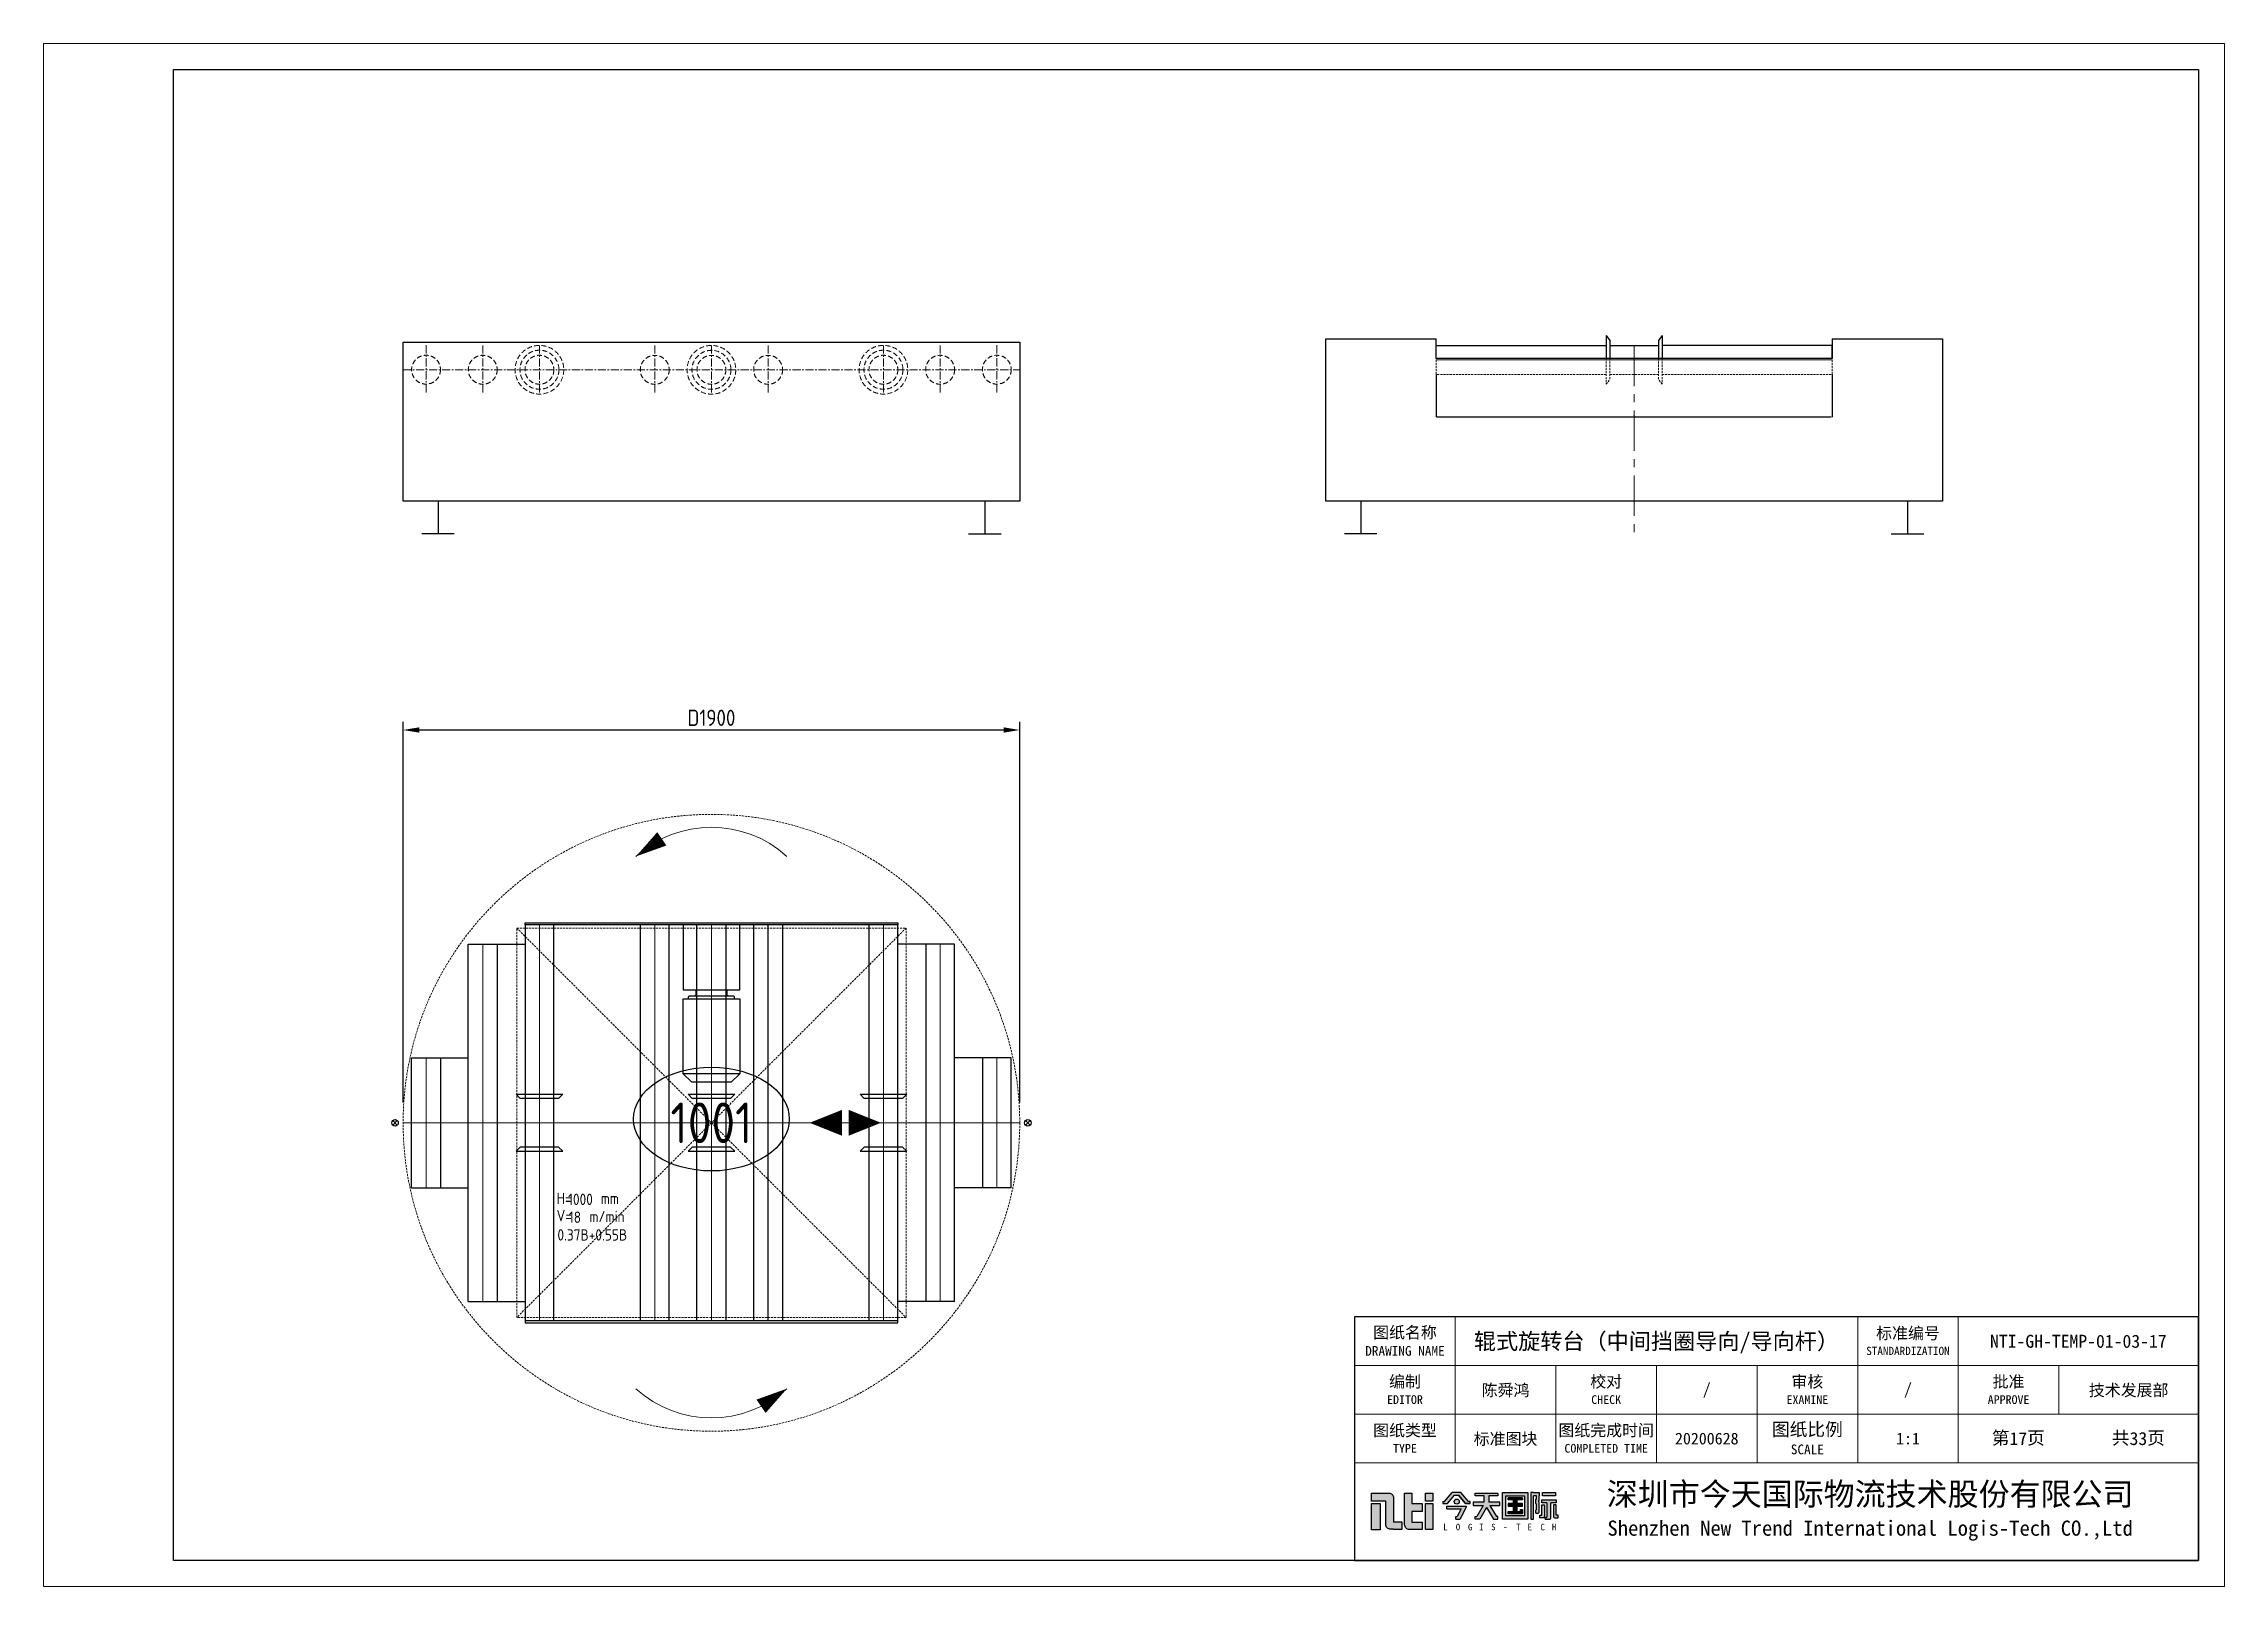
# Model space of a CAD drawing. Header units: millimetres. Extents: x 13310 to 204601, y -25828 to 2684.
# Drawn here: x 53401 to 60121, y -16324 to -11572 of the extents above; entities that cross this region are included whole.
import ezdxf
from ezdxf.enums import TextEntityAlignment as Align

# ---------------------------------------------------------------- set-up
doc = ezdxf.new("R2010")
doc.units = ezdxf.units.MM
for name, pattern in [('CENTER', [2, 1.25, -0.25, 0.25, -0.25]), ('DASHED', [0.75, 0.5, -0.25]), ('DASHED2', [9.525, 6.35, -3.175])]:
    doc.linetypes.add(name, pattern=pattern)
for name, color, linetype, lineweight in [('NTI-中心线层', 1, 'CENTER', 5), ('NTI-标注层', 3, 'Continuous', 9), ('NTI-细实线', 7, 'Continuous', 9), ('NTI-虚线层', 5, 'DASHED2', 9)]:
    doc.layers.add(name, color=color, linetype=linetype, lineweight=lineweight)
for name, color, linetype in [('NTI-功率', 6, 'Continuous'), ('NTI-电气控制', 1, 'Continuous'), ('NTI-粗实线', 7, 'Continuous'), ('NTI-编号层', 6, 'Continuous')]:
    doc.layers.add(name, color=color, linetype=linetype)
doc.layers.add('NTI-输送设备', color=7, linetype='Continuous', plot=False)
doc.styles.add('NTI标准图块应用文字样式', font='gbenor.shx', dxfattribs={"height": 3.5})
doc.styles.get("Standard").update_dxf_attribs({"font": 'gbenor.shx'})
doc.styles.add('标题栏', font='')
doc.styles.get('标题栏').set_extended_font_data('SimSun')
doc.dimstyles.new('ISO-25', dxfattribs={"dimtxt": 2.5, "dimasz": 2.5, "dimexe": 1.25, "dimexo": 0.625, "dimtad": 1, "dimtxsty": 'Standard', "dimcen": 2.5, "dimadec": 0, "dimazin": 0, "dimtfac": 1, "dimtmove": 0, "dimatfit": 3, "dimfxl": 1, "dimarcsym": 0})

# ---------------------------------------------------------------- blocks, each defined once
blk = doc.blocks.new('图块标准图框标题栏')
h = blk.add_hatch(color=1)
h.dxf.hatch_style = 1
h.paths.add_polyline_path([(-126.08, 8.76), (-127.42, 8.76), (-127.42, 4.73), (-126.08, 4.73)])
h.paths.add_polyline_path([(-124, 9.62, 0.414214), (-124.75, 10.37), (-125.22, 10.37), (-127.41, 10.37), (-127.41, 9.11), (-125.22, 9.11), (-125.22, 5.54, 0.414214), (-124.47, 4.79), (-124, 4.79), (-122.69, 4.79), (-122.69, 5.9), (-124, 5.9)])
h.paths.add_polyline_path([(-121.17, 8.75), (-121.17, 10.37), (-122.3, 10.37), (-122.3, 5.5, 0.414214), (-121.55, 4.75), (-121.17, 4.75), (-119.6, 4.75), (-119.6, 5.89), (-121.17, 5.89), (-121.17, 7.51), (-119.6, 7.51), (-119.6, 8.75)])
h.paths.add_polyline_path([(-117.97, 8.75), (-119.09, 8.75), (-119.09, 4.75), (-117.97, 4.75)])
h.paths.add_polyline_path([(-117.97, 10.37), (-119.09, 10.37), (-119.09, 9.13), (-117.97, 9.13)])
h = blk.add_hatch(color=256)
h.dxf.hatch_style = 1
h.paths.add_polyline_path([(-113.64, 10.45), (-114.96, 10.45), (-116.14, 9.05), (-116.4, 9.05), (-116.4, 8.75), (-115.7, 8.75), (-114.6, 10.05), (-114, 10.05), (-112.9, 8.75), (-112.2, 8.75), (-112.2, 9.05), (-112.45, 9.05)])
h.paths.add_polyline_path([(-113.88, 9.05, 1), (-114.66, 9.05, 1)])
h.paths.add_polyline_path([(-112.8, 8.25), (-112.8, 8.35), (-115.8, 8.35), (-115.8, 7.95), (-113.6, 7.95), (-114.2, 6.75), (-114.4, 6.75), (-114.4, 6.35), (-113.75, 6.35)])
h.paths.add_polyline_path([(-107.63, 8.95), (-109.33, 8.95), (-109.33, 9.95), (-107.93, 9.95), (-107.93, 10.35), (-111.43, 10.35), (-111.43, 9.95), (-110.03, 9.95), (-110.03, 8.95), (-111.73, 8.95), (-111.73, 8.45), (-110.19, 8.45), (-111.19, 6.75), (-111.43, 6.75), (-111.43, 6.35), (-110.73, 6.35), (-109.68, 8.14), (-108.63, 6.35), (-107.93, 6.35), (-107.93, 6.75), (-108.16, 6.75), (-109.16, 8.45), (-107.63, 8.45)])
h.paths.add_polyline_path([(-103.33, 10.45), (-107.23, 10.45), (-107.23, 6.35), (-103.33, 6.35)])
h.paths.add_polyline_path([(-106.73, 9.95), (-103.83, 9.95), (-103.83, 6.85), (-106.73, 6.85)], flags=16)
h.paths.add_polyline_path([(-106.33, 8.75), (-105.53, 8.75), (-105.53, 9.35), (-106.33, 9.35), (-106.33, 9.65), (-104.13, 9.65), (-104.13, 9.35), (-105.03, 9.35), (-105.03, 8.75), (-104.13, 8.75), (-104.13, 8.35), (-105.03, 8.35), (-105.03, 7.55), (-104.43, 7.55), (-104.43, 7.85), (-104.13, 7.85), (-104.13, 7.55), (-104.13, 7.15), (-106.33, 7.15), (-106.33, 7.55), (-105.53, 7.55), (-105.53, 8.35), (-106.33, 8.35)], flags=0)
h.paths.add_polyline_path([(-101.57, 8.95), (-101.67, 9.05), (-101.67, 9.15), (-101.57, 9.25), (-101.57, 9.95), (-101.57, 10.45), (-102.47, 10.45), (-102.87, 10.45), (-102.87, 6.35), (-102.47, 6.35), (-102.47, 9.95), (-101.97, 9.95), (-101.97, 9.45), (-102.07, 9.45), (-102.07, 8.75), (-101.97, 8.65), (-101.97, 7.85), (-102.07, 7.75), (-102.07, 7.25), (-101.97, 7.25), (-101.82, 7.25, 0.414214), (-101.57, 7.5)])
h.paths.add_polyline_path([(-98.97, 9.35), (-101.17, 9.35), (-101.17, 8.85), (-100.37, 8.85), (-100.37, 6.65), (-100.67, 6.65), (-100.67, 6.35), (-100.37, 6.35), (-100.07, 6.35), (-100.02, 6.35, 0.414214), (-99.77, 6.6), (-99.77, 8.85), (-98.97, 8.85)])
h.paths.add_polyline_path([(-99.07, 10.45), (-101.07, 10.45), (-101.07, 9.95), (-99.07, 9.95)])
h.paths.add_polyline_path([(-100.77, 8.55), (-101.17, 8.55), (-101.17, 6.95), (-101.47, 6.95), (-101.47, 6.55), (-101.17, 6.55), (-101.02, 6.55, 0.414214), (-100.77, 6.8)])
h.paths.add_polyline_path([(-98.97, 8.55), (-99.37, 8.55), (-99.37, 6.8, 0.414214), (-99.12, 6.55), (-98.97, 6.55), (-98.67, 6.55), (-98.67, 6.95), (-98.97, 6.95)])
h = blk.add_hatch(color=256)
h.dxf.hatch_style = 1
h.paths.add_polyline_path([(-105.03, 8.75), (-105.03, 9.35), (-104.13, 9.35), (-104.13, 9.65), (-106.33, 9.65), (-106.33, 9.35), (-105.53, 9.35), (-105.53, 8.75), (-106.33, 8.75), (-106.33, 8.35), (-105.53, 8.35), (-105.53, 7.55), (-106.33, 7.55), (-106.33, 7.15), (-104.13, 7.15), (-104.13, 7.55), (-104.13, 7.85), (-104.43, 7.85), (-104.43, 7.55), (-105.03, 7.55), (-105.03, 8.35), (-104.13, 8.35), (-104.13, 8.75)])
for p, q in [((-116.14, 9.05), (-114.96, 10.45)), ((-113.64, 10.45), (-114.96, 10.45)), ((-112.45, 9.05), (-113.64, 10.45)), ((-116.4, 9.05), (-116.4, 8.75)), ((-116.4, 9.05), (-116.14, 9.05)), ((-116.4, 8.75), (-115.7, 8.75)), ((-115.8, 7.95), (-113.6, 7.95)), ((-115.7, 8.75), (-114.6, 10.05)), ((-114.6, 10.05), (-114, 10.05)), ((-114.6, 10.05), (-114, 10.05)), ((-114.4, 6.35), (-114.4, 6.75)), ((-114.4, 6.75), (-114.2, 6.75)), ((-113.6, 7.95), (-114.2, 6.75)), ((-114, 10.05), (-112.9, 8.75)), ((-112.9, 8.75), (-114, 10.05)), ((-112.8, 8.25), (-113.75, 6.35)), ((-112.9, 8.75), (-112.2, 8.75)), ((-112.2, 8.75), (-112.9, 8.75)), ((-112.2, 9.05), (-112.45, 9.05)), ((-112.2, 8.75), (-112.2, 9.05)), ((-111.43, 6.75), (-111.19, 6.75)), ((-111.43, 6.35), (-111.43, 6.75)), ((-110.19, 8.45), (-111.19, 6.75)), ((-109.68, 8.14), (-110.73, 6.35)), ((-109.68, 8.14), (-108.63, 6.35)), ((-109.16, 8.45), (-108.16, 6.75)), ((-107.93, 6.75), (-108.16, 6.75)), ((-107.93, 6.35), (-107.93, 6.75)), ((-102.07, 7.25), (-101.97, 7.25)), ((-101.57, 9.25), (-101.67, 9.15)), ((-101.67, 9.15), (-101.67, 9.05)), ((-101.57, 8.95), (-101.67, 9.05)), ((-110.73, 6.35), (-111.43, 6.35)), ((-108.63, 6.35), (-107.93, 6.35))]:
    blk.add_line(p, q)
at = {"color": 7, "linetype": 'Continuous'}
for p, q in [((-115.8, 7.95), (-115.8, 8.35)), ((-115.8, 8.35), (-112.8, 8.35)), ((-112.8, 8.35), (-112.8, 8.25)), ((-99.77, 6.6), (-99.77, 8.65))]:
    blk.add_line(p, q, dxfattribs=at)
at = {"color": 1}
for points in [[(-125.22, 9.11), (-127.41, 9.11), (-127.41, 10.37), (-125.22, 10.37)], [(-121.17, 8.75), (-119.6, 8.75), (-119.6, 7.51), (-121.17, 7.51)], [(-121.17, 7.51), (-121.17, 5.89)], [(-124, 4.79), (-122.69, 4.79), (-122.69, 5.9), (-124, 5.9)], [(-121.17, 5.89), (-119.6, 5.89), (-119.6, 4.75), (-121.17, 4.75)]]:
    blk.add_lwpolyline(points, dxfattribs=at)
for points in [[(-125.22, 10.37), (-124.75, 10.37, -0.414214), (-124, 9.62), (-124, 5.9)], [(-121.17, 4.75), (-121.55, 4.75, -0.414214), (-122.3, 5.5), (-122.3, 10.37), (-121.17, 10.37), (-121.17, 8.75)], [(-124, 4.79), (-124.47, 4.79, -0.414214), (-125.22, 5.54), (-125.22, 9.11)]]:
    blk.add_lwpolyline(points, format="xyb", dxfattribs=at)
for points in [[(-119.09, 10.37), (-117.97, 10.37), (-117.97, 9.13), (-119.09, 9.13)], [(-127.42, 8.76), (-126.08, 8.76), (-126.08, 4.73), (-127.42, 4.73)], [(-119.09, 8.75), (-117.97, 8.75), (-117.97, 4.75), (-119.09, 4.75)]]:
    blk.add_lwpolyline(points, close=True, dxfattribs=at)
for points in [[(-110.03, 9.95), (-111.43, 9.95), (-111.43, 10.35), (-107.93, 10.35), (-107.93, 9.95), (-109.33, 9.95)], [(-102.47, 10.45), (-102.87, 10.45), (-102.87, 6.35), (-102.47, 6.35), (-102.47, 9.95)], [(-102.47, 10.45), (-101.57, 10.45), (-101.57, 9.95)], [(-110.03, 8.95), (-111.73, 8.95), (-111.73, 8.45), (-110.19, 8.45)], [(-110.03, 8.95), (-110.03, 9.95)], [(-109.33, 9.95), (-109.33, 8.95)], [(-109.16, 8.45), (-107.63, 8.45), (-107.63, 8.95), (-109.33, 8.95)], [(-105.53, 9.35), (-106.33, 9.35), (-106.33, 9.65), (-104.13, 9.65), (-104.13, 9.35), (-105.03, 9.35)], [(-105.53, 8.75), (-106.33, 8.75), (-106.33, 8.35), (-105.53, 8.35)], [(-104.13, 7.55), (-104.13, 7.15), (-106.33, 7.15), (-106.33, 7.55), (-105.53, 7.55)], [(-105.53, 8.75), (-105.53, 9.35)], [(-105.53, 7.55), (-105.53, 8.35)], [(-105.03, 9.35), (-105.03, 8.75)], [(-105.03, 8.35), (-104.13, 8.35), (-104.13, 8.75), (-105.03, 8.75)], [(-105.03, 8.35), (-105.03, 7.55)], [(-105.03, 7.55), (-104.43, 7.55)], [(-104.43, 7.55), (-104.43, 7.85), (-104.13, 7.85), (-104.13, 7.55)], [(-101.97, 9.95), (-102.47, 9.95)], [(-101.57, 9.25), (-101.57, 9.95)], [(-101.17, 6.55), (-101.47, 6.55), (-101.47, 6.95), (-101.17, 6.95)], [(-100.37, 8.85), (-101.17, 8.85), (-101.17, 9.35), (-98.97, 9.35), (-98.97, 8.85), (-99.77, 8.85)], [(-100.37, 8.85), (-100.37, 6.65)], [(-98.97, 6.55), (-98.67, 6.55), (-98.67, 6.95), (-98.97, 6.95)], [(-100.37, 6.35), (-100.67, 6.35), (-100.67, 6.65), (-100.37, 6.65)]]:
    blk.add_lwpolyline(points)
for points in [[(-107.23, 10.45), (-103.33, 10.45), (-103.33, 6.35), (-107.23, 6.35)], [(-101.07, 10.45), (-99.07, 10.45), (-99.07, 9.95), (-101.07, 9.95)], [(-106.73, 9.95), (-103.83, 9.95), (-103.83, 6.85), (-106.73, 6.85)]]:
    blk.add_lwpolyline(points, close=True)
at = {"color": 7, "linetype": 'Continuous'}
for points in [[(-104.13, 9.55), (-104.13, 9.65), (-106.33, 9.65)], [(-102.07, 7.25), (-102.07, 7.75), (-101.97, 7.85), (-101.97, 8.65), (-102.07, 8.75), (-102.07, 9.45), (-101.97, 9.45), (-101.97, 9.95)], [(-114.4, 6.35), (-113.75, 6.35)], [(-100.67, 6.35), (-100.67, 6.55)], [(-100.67, 6.35), (-100.07, 6.35)], [(-100.02, 6.35), (-100.07, 6.35)]]:
    blk.add_lwpolyline(points, dxfattribs=at)
for points in [[(-101.97, 7.25), (-101.82, 7.25, 0.414214), (-101.57, 7.5), (-101.57, 8.95)], [(-101.17, 6.95), (-101.17, 8.55), (-100.77, 8.55), (-100.77, 6.8, -0.414214), (-101.02, 6.55), (-101.17, 6.55)], [(-100.37, 6.35), (-100.02, 6.35, 0.414214), (-99.77, 6.6), (-99.77, 8.85)], [(-98.97, 6.95), (-98.97, 8.55), (-99.37, 8.55), (-99.37, 6.8, 0.414214), (-99.12, 6.55), (-98.97, 6.55)]]:
    blk.add_lwpolyline(points, format="xyb")
blk.add_circle((-114.27, 9.05), 0.388, dxfattribs=at)
at = {"layer": 'NTI-粗实线'}
blk.add_lwpolyline([(-130, 0), (0, 0), (0, 37.5), (-130, 37.5)], close=True, dxfattribs=at)
at = {"layer": 'NTI-细实线'}
for p, q in [((-114.5, 37.5), (-114.5, 15)), ((-52.5, 22.5), (-52.5, 37.5)), ((-37, 22.5), (-37, 37.5)), ((0, 30), (-130, 30)), ((-99, 30), (-99, 15)), ((-83.5, 30), (-83.5, 15)), ((-68, 30), (-68, 15)), ((-21.5, 30), (-21.5, 22.5)), ((0, 22.5), (-130, 22.5)), ((-52.5, 22.5), (-52.5, 15)), ((-37, 22.5), (-37, 15)), ((0, 15), (-130, 15))]:
    blk.add_line(p, q, dxfattribs=at)
at = {"style": '标题栏'}
blk.add_attdef('图纸名称', text='', height=2.5, dxfattribs=at).set_placement((-83.5, 33.75), align=Align.MIDDLE_CENTER)
for tag, height, p in [('标准编号', 2, (-18.5, 33.75)), ('编制人员', 1.8, (-106.75, 26.25)), ('校对人员', 1.8, (-75.75, 26.25)), ('审核人员', 1.8, (-44.75, 26.25)), ('批准', 1.8, (-10.75, 26.25)), ('图纸类型', 1.8, (-106.75, 18.75)), ('图纸完成时间', 1.8, (-75.75, 18.75)), ('图纸比例', 1.8, (-44.75, 18.75)), ('N', 2, (-27.75, 18.75)), ('N', 2, (-9.25, 18.75))]:
    blk.add_attdef(tag, text='', height=height, dxfattribs=at).set_placement(p, align=Align.MIDDLE)
at = {"layer": 'NTI-细实线', "color": 7, "style": '标题栏'}
for s, p in [('L', (-116.36, 4.64)), ('O', (-114.42, 4.64)), ('G', (-112.54, 4.64)), ('I', (-110.82, 4.64)), ('S', (-108.97, 4.64)), ('-', (-107.13, 4.64)), ('T', (-105.13, 4.64)), ('E', (-103.36, 4.64)), ('C', (-101.38, 4.64)), ('H', (-99.62, 4.64))]:
    blk.add_text(s, height=1, dxfattribs=at).set_placement(p)
at = {"layer": 'NTI-细实线', "attachment_point": 5, "style": '标题栏'}
for s, insert, char_height, width in [('图纸名称\\P{\\H0.83333x;DRAWING NAME}', (-122.25, 33.75), 1.8, 15.1979), ('标准编号\\P{\\H0.7x;STANDARDIZATION}', (-44.75, 33.75), 1.8, 15.1979), ('编制\\P{\\H0.75x;EDITOR}', (-122.25, 26.25), 1.8, 14.4665), ('校对\\P{\\H0.75x;CHECK}', (-91.25, 26.25), 1.8, 14.4665), ('审核\\P{\\H0.75x;EXAMINE}', (-60.25, 26.25), 1.8, 14.4665), ('批准\\P{\\H0.75x;APPROVE}', (-29.25, 26.25), 1.8, 14.4665), ('图纸类型\\P{\\H0.75x;TYPE}', (-122.25, 18.75), 1.8, 14.4665), ('图纸完成时间\\P{\\H0.75x;COMPLETED TIME}', (-91.25, 18.75), 1.8, 17.2878), ('图纸比例\\P{\\H0.75x;SCALE}', (-60.25, 18.75), 2, 14.4665), ('第  页', (-27.75, 18.75), 2, 24.25), ('共  页', (-9.25, 18.75), 2, 24.25), ('深圳市今天国际物流技术股份有限公司\\P{\\H0.66667x;Shenzhen New Trend International Logis-Tech CO.,Ltd}', (-50.58, 7.5), 3.5, 116.0664)]:
    blk.add_mtext(s, dxfattribs=dict(at, insert=insert, char_height=char_height, width=width))
blk = doc.blocks.new('*D181')
at = {"color": 0, "lineweight": -2, "transparency": 16777216}
for p, q in [((-610, 490.4), (-610, 359.4)), ((610, 490.4), (610, 359.4)), ((-607.5, 360.7), (607.5, 360.7))]:
    blk.add_line(p, q, dxfattribs=at)
at = {"color": 0, "transparency": 16777216}
for points in [[(-607.5, 361.1), (-607.5, 360.3), (-610, 360.7)], [(607.5, 361.1), (607.5, 360.3), (610, 360.7)]]:
    blk.add_solid(points, dxfattribs=at)
at = {"layer": 'Defpoints', "color": 0, "transparency": 16777216}
for p in [(-610, 491), (610, 491), (610, 360.7)]:
    blk.add_point(p, dxfattribs=at)
at = {"color": 0, "transparency": 16777216, "insert": (0, 362.6), "char_height": 2.5, "attachment_point": 5}
blk.add_mtext('1220', dxfattribs=at)
blk = doc.blocks.new('*U185')
for p, q in [((-842.4, 0), (-842.4, -100)), ((842.4, 0), (842.4, -100)), ((-792.4, -100), (-892.4, -100)), ((792.4, -100), (892.4, -100))]:
    blk.add_line(p, q)
blk.add_lwpolyline([(-950, 490), (950, 490), (950, 0), (-950, 0)], close=True)
at = {"layer": 'NTI-中心线层', "color": 1, "ltscale": 20}
for p, q in [((-879.4, 480.5), (-879.4, 330.5)), ((-704.7, 480.3), (-704.7, 330.3)), ((-530, 480.3), (-530, 330.3)), ((-174.7, 480.1), (-174.7, 330.1)), ((0, 480.1), (0, 330.1)), ((174.7, 480.1), (174.7, 330.1)), ((530, 480.3), (530, 330.3)), ((704.7, 480.3), (704.7, 330.3)), ((879.4, 480.5), (879.4, 330.5)), ((-950, 405.1), (950, 405.1))]:
    blk.add_line(p, q, dxfattribs=at)
at = {"layer": 'NTI-输送设备', "linetype": 'DASHED', "lineweight": 9, "ltscale": 30}
for centre, radius in [((-530, 405.3), 75), ((0, 405.1), 75), ((530, 405.3), 75), ((-879.4, 405.5), 44.5), ((-704.7, 405.3), 44.5), ((-530, 405.3), 60), ((-530, 405.3), 44.5), ((-174.7, 405.1), 44.5), ((0, 405.1), 60), ((0, 405.1), 44.5), ((174.7, 405.1), 44.5), ((530, 405.3), 60), ((530, 405.3), 44.5), ((704.7, 405.3), 44.5), ((879.4, 405.5), 44.5)]:
    blk.add_circle(centre, radius, dxfattribs=at)
blk = doc.blocks.new('电机')
at = {"layer": 'NTI-输送设备', "color": 2}
blk.add_lwpolyline([(87, -200.5), (87, 0), (-87, 0), (-87, -200.5)], close=True, dxfattribs=at)
for points in [[(-48, -200.74), (-48, -215.14, -0.4142136), (-51.6, -218.74)], [(51.6, -218.74, -0.4142136), (48, -215.14), (48, -200.74)], [(-70.2, -228.34), (-70.2, -222.34, -0.4142136), (-66.6, -218.74), (66.6, -218.74, -0.4142136), (70.2, -222.34), (70.2, -228.34)]]:
    blk.add_lwpolyline(points, format="xyb", dxfattribs=at)
blk.add_lwpolyline([(-87, -459.1), (-61.8, -484.3), (61.8, -484.3), (87, -459.1), (-87, -459.1), (-87, -228.34), (87, -228.34), (87, -459.1)], dxfattribs=at)
blk = doc.blocks.new('NTI-物流方向示意')
at = {"layer": 'NTI-标注层'}
blk.add_lwpolyline([(0, 0, 0, 80, 0), (-100, 0, 50, 50, 0)], format="xyseb", dxfattribs=at)
blk = doc.blocks.new('*D382')
at = {"layer": 'Defpoints', "color": 0, "lineweight": -3, "transparency": 16777216}
for p in [(950, 1209.9), (-950, 50), (950, 50)]:
    blk.add_point(p, dxfattribs=at)
at = {"layer": 'NTI-标注层', "color": 0, "lineweight": -2, "transparency": 16777216}
for p, q in [((-950, 62.5), (-950, 1234.9)), ((-900, 1209.9), (900, 1209.9)), ((950, 62.5), (950, 1234.9))]:
    blk.add_line(p, q, dxfattribs=at)
at = {"layer": 'NTI-标注层', "color": 0, "lineweight": -3, "transparency": 16777216}
for points in [[(-900, 1218.2), (-900, 1201.6), (-950, 1209.9)], [(900, 1218.2), (900, 1201.6), (950, 1209.9)]]:
    blk.add_solid(points, dxfattribs=at)
at = {"layer": 'NTI-标注层', "color": 0, "transparency": 16777216, "insert": (0, 1247.5), "char_height": 50, "attachment_point": 5}
blk.add_mtext('D1900', dxfattribs=at)
blk = doc.blocks.new('辊式旋转台（立面图）')
for p, q in [((-842.413, 100), (-842.413, 0)), ((842.413, 100), (842.413, 0)), ((-792.413, 0), (-892.413, 0)), ((792.413, 0), (892.413, 0))]:
    blk.add_line(p, q)
for points in [[(610, 600), (950, 600), (950, 100), (-950, 100), (-950, 600), (-610, 600)], [(610, 600), (610, 540), (-610, 540), (-610, 600)]]:
    blk.add_lwpolyline(points)
at = {"layer": 'NTI-中心线层', "color": 1, "ltscale": 100}
blk.add_line((0, 580), (0, 0), dxfattribs=at)
at = {"layer": 'NTI-中心线层', "color": 1}
blk.add_line((610, 535.5), (-610, 535.5), dxfattribs=at)
at = {"layer": 'NTI-虚线层'}
for p, q in [((-86, 540), (-86, 460.5)), ((-75, 540), (-75, 475.5)), ((75, 540), (75, 475.5)), ((86, 540), (86, 460.5)), ((-86, 460.5), (-75, 475.5)), ((86, 460.5), (75, 475.5))]:
    blk.add_line(p, q, dxfattribs=at)
for points in [[(-86, 491), (-610, 491), (-610, 540)], [(86, 491), (610, 491), (610, 540)], [(75, 491), (-75, 491)]]:
    blk.add_lwpolyline(points, dxfattribs=at)
at = {"layer": 'NTI-输送设备'}
for p, q in [((-86, 610.5), (-86, 540)), ((-86, 610.5), (-75, 595.5)), ((86, 610.5), (75, 595.5)), ((86, 610.5), (86, 540)), ((-75, 595.5), (-75, 540)), ((75, 595.5), (75, 540))]:
    blk.add_line(p, q, dxfattribs=at)
for points in [[(-610, 540), (-610, 580), (-86, 580)], [(-75, 580), (75, 580)], [(610, 540), (610, 580), (86, 580)]]:
    blk.add_lwpolyline(points, dxfattribs=at)
dim = blk.add_linear_dim(base=(610, 360.682), p1=(-610, 491), p2=(610, 491), dimstyle='ISO-25')
dim.commit()
dim.dimension.update_dxf_attribs({"geometry": '*D181', "text_midpoint": (0, 362.584)})
blk = doc.blocks.new('*U381')
at = {"layer": 'NTI-中心线层', "color": 1}
for p, q in [((-530, -610), (-530, 610)), ((-174.7, -610), (-174.7, 610)), ((0, -610), (0, 610)), ((530, -610), (530, 610)), ((-704.7, -550), (-704.7, 550)), ((704.7, -550), (704.7, 550)), ((-879.4, -200), (-879.4, 200)), ((879.4, -200), (879.4, 200)), ((-950, 0), (950, 0))]:
    blk.add_line(p, q, dxfattribs=at)
at = {"layer": 'NTI-标注层'}
for points in [[(-232.535, 820.56, 0, 50, 0), (-152.895, 874.752, 50, 50, 0)], [(232.535, -819.06, 0, 50, 0), (152.895, -873.252, 50, 50, 0)]]:
    blk.add_lwpolyline(points, format="xyseb", dxfattribs=at)
for centre, start, end in [((0, 564.446), 47.7626084, 132.2373916), ((0, -562.946), 227.7626084, 312.2373916)]:
    blk.add_arc(centre, 345.929, start, end, dxfattribs=at)
at = {"layer": 'NTI-编号层', "ltscale": 10}
blk.add_ellipse((0, 11.556), major_axis=(240, 0), ratio=0.66666667, dxfattribs=at)
at = {"layer": 'NTI-虚线层', "color": 3}
for p, q in [((-600, 600), (600, -600)), ((600, 600), (-600, -600))]:
    blk.add_line(p, q, dxfattribs=at)
blk.add_lwpolyline([(-600, 600), (600, 600), (600, -600), (-600, -600)], close=True, dxfattribs=at)
at = {"layer": 'NTI-虚线层'}
blk.add_circle((0, 0), 950, dxfattribs=at)
at = {"layer": 'NTI-输送设备', "color": 1}
blk.add_line((174.7, -610), (174.7, 610), dxfattribs=at)
at = {"layer": 'NTI-输送设备'}
for p, q in [((-749.2, 550), (-574.5, 550)), ((749.2, 550), (574.5, 550)), ((-923.9, 200), (-749.2, 200)), ((923.9, 200), (749.2, 200)), ((-601.696, 87.775), (-588.921, 75)), ((-458.304, 87.775), (-471.079, 75)), ((-71.696, 87.775), (-58.921, 75)), ((71.696, 87.775), (58.921, 75)), ((458.304, 87.775), (471.079, 75)), ((601.696, 87.775), (588.921, 75)), ((-601.696, -87.775), (-588.921, -75)), ((-458.304, -87.775), (-471.079, -75)), ((-71.696, -87.775), (-58.921, -75)), ((71.696, -87.775), (58.921, -75)), ((458.304, -87.775), (471.079, -75)), ((601.696, -87.775), (588.921, -75)), ((-923.9, -200), (-749.2, -200)), ((923.9, -200), (749.2, -200)), ((-749.2, -550), (-574.5, -550)), ((749.2, -550), (574.5, -550))]:
    blk.add_line(p, q, dxfattribs=at)
at = {"layer": 'NTI-输送设备', "color": 5}
for p, q in [((-967.929, -7.071), (-982.071, 7.071)), ((-967.929, 7.071), (-982.071, -7.071)), ((967.929, -7.071), (982.071, 7.071)), ((967.929, 7.071), (982.071, -7.071))]:
    blk.add_line(p, q, dxfattribs=at)
at = {"layer": 'NTI-输送设备'}
for points in [[(-574.5, 616), (574.5, 616), (574.5, 610), (-574.5, 610)], [(-574.5, -616), (574.5, -616), (574.5, -610), (-574.5, -610)]]:
    blk.add_lwpolyline(points, close=True, dxfattribs=at)
for points in [[(-574.5, 610), (-574.5, -610)], [(-485.5, -610), (-485.5, 610)], [(-219.2, 610), (-219.2, -610)], [(-130.2, -610), (-130.2, 610)], [(-44.5, -610), (-44.5, 610)], [(44.5, 610), (44.5, -610)], [(130.2, -610), (130.2, 610)], [(219.2, 610), (219.2, -610)], [(485.5, 610), (485.5, -610)], [(574.5, -610), (574.5, 610)], [(-749.2, -550), (-749.2, 550)], [(-660.2, 550), (-660.2, -550)], [(660.2, 550), (660.2, -550)], [(749.2, -550), (749.2, 550)], [(-923.9, -200), (-923.9, 200)], [(-834.9, 200), (-834.9, -200)], [(834.9, 200), (834.9, -200)], [(923.9, -200), (923.9, 200)], [(-601.696, 87.775), (-458.304, 87.775)], [(-471.079, 75), (-588.921, 75)], [(-71.696, 87.775), (71.696, 87.775)], [(58.921, 75), (-58.921, 75)], [(458.304, 87.775), (601.696, 87.775)], [(588.921, 75), (471.079, 75)], [(-601.696, -87.775), (-458.304, -87.775)], [(-471.079, -75), (-588.921, -75)], [(-71.696, -87.775), (71.696, -87.775)], [(58.921, -75), (-58.921, -75)], [(458.304, -87.775), (601.696, -87.775)], [(588.921, -75), (471.079, -75)]]:
    blk.add_lwpolyline(points, dxfattribs=at)
at = {"layer": 'NTI-输送设备', "color": 5}
for centre in [(-975, 0), (975, 0)]:
    blk.add_circle(centre, 10, dxfattribs=at)
at = {"xscale": -1}
blk.add_blockref('NTI-物流方向示意', (302.588, 0), dxfattribs=at)
blk.add_blockref('NTI-物流方向示意', (522.588, 0))
at = {"layer": 'NTI-输送设备'}
blk.add_blockref('电机', (0, 610), dxfattribs=at)
at = {"layer": 'NTI-功率', "style": 'NTI标准图块应用文字样式'}
blk.add_attdef('005电机功率(KW)', text='', height=35, dxfattribs=at).set_placement((-367.125, -345.263), align=Align.MIDDLE)
at = {"layer": 'NTI-标注层', "char_height": 35, "attachment_point": 1, "style": 'NTI标准图块应用文字样式'}
for s, insert in [('V=', (-477.195, -268.324)), ('H=', (-477.195, -215.451)), ('mm', (-341.164, -215.451)), ('m/min', (-376.164, -271.162))]:
    blk.add_mtext_dynamic_manual_height_columns(s, width=11.86881, gutter_width=17.5, heights=[0], dxfattribs=dict(at, insert=insert))
at = {"layer": 'NTI-标注层', "style": 'NTI标准图块应用文字样式'}
for tag, p in [('003输送高度(mm)', (-441.652, -235.812)), ('004输送速度(m/min)', (-439.149, -290.812))]:
    blk.add_attdef(tag, text='', height=35, dxfattribs=at).set_placement(p, align=Align.MIDDLE_LEFT)
for tag, flags, p in [('011备注', 1, (-303.725, -457.062)), ('旋转速度(m/min)', 1, (-303.725, -513.594)), ('012设计单位', 3, (-303.725, -567.895))]:
    blk.add_attdef(tag, text='', height=35, dxfattribs=dict(at, flags=flags)).set_placement(p, align=Align.MIDDLE)
at = {"layer": 'NTI-标注层', "style": 'NTI标准图块应用文字样式', "flags": 1}
blk.add_attdef('005额定载荷(kg)', (-375.389, -600), '', height=35, dxfattribs=at)
at = {"layer": 'NTI-电气控制', "style": 'NTI标准图块应用文字样式', "flags": 3}
blk.add_attdef('007控制方式', text='', height=50, dxfattribs=at).set_placement((-352.367, -400.194), align=Align.MIDDLE)
at = {"layer": 'NTI-编号层', "style": 'NTI标准图块应用文字样式'}
blk.add_attdef('000设备编号', text='', height=125, dxfattribs=at).set_placement((0, 0), align=Align.MIDDLE)
at = {"layer": 'NTI-标注层'}
dim = blk.add_linear_dim(base=(950, 1209.894), p1=(-950, 50), p2=(950, 50), text='D<>', dimstyle='ISO-25', override={"dimscale": 20, "dimfxl": 2.5}, dxfattribs=at)
dim.commit()
dim.dimension.update_dxf_attribs({"geometry": '*D382', "text_midpoint": (0, 1247.539)})

msp = doc.modelspace()

# ---------------------------------------------------------------- linework, layer by layer
at = {"layer": 'NTI-粗实线'}
msp.add_lwpolyline([(53801.4, -16244.4), (53801.4, -11652.4), (60041.4, -11652.4), (60041.4, -16244.4)], close=True, dxfattribs=at)
at = {"layer": 'NTI-细实线'}
msp.add_lwpolyline([(53401.4, -16324.4), (53401.4, -11572.4), (60121.4, -11572.4), (60121.4, -16324.4)], close=True, dxfattribs=at)

# ---------------------------------------------------------------- block references
for name, p in [('*U185', (55459.3, -12982.2)), ('辊式旋转台（立面图）', (58302.6, -13082.2))]:
    msp.add_blockref(name, p)
ref = msp.add_blockref('图块标准图框标题栏', (60041.4, -16244.4), dxfattribs=dict(xscale=20, yscale=20, zscale=20))
ref.add_attrib('图纸名称', '辊式旋转台（中间挡圈导向/导向杆）', dxfattribs={"height": 50, "style": '标题栏'}).set_placement((58371.4, -15569.4), align=Align.MIDDLE_CENTER)
ref.add_attrib('标准编号', 'NTI-GH-TEMP-01-03-17', dxfattribs={"height": 40, "style": '标题栏'}).set_placement((59671.4, -15569.4), align=Align.MIDDLE)
ref.add_attrib('图纸类型', '标准图块', dxfattribs={"height": 36, "style": '标题栏'}).set_placement((57906.4, -15869.4), align=Align.MIDDLE)
ref.add_attrib('图纸比例', '1:1', dxfattribs={"height": 36, "style": '标题栏'}).set_placement((59146.4, -15869.4), align=Align.MIDDLE)
ref.add_attrib('图纸完成时间', '20200628', dxfattribs={"height": 36, "style": '标题栏'}).set_placement((58526.4, -15869.4), align=Align.MIDDLE)
ref.add_attrib('编制人员', '陈舜鸿', dxfattribs={"height": 36, "style": '标题栏'}).set_placement((57906.4, -15719.4), align=Align.MIDDLE)
ref.add_attrib('校对人员', '/', dxfattribs={"height": 36, "style": '标题栏'}).set_placement((58526.4, -15719.4), align=Align.MIDDLE)
ref.add_attrib('审核人员', '/', dxfattribs={"height": 36, "style": '标题栏'}).set_placement((59146.4, -15719.4), align=Align.MIDDLE)
ref.add_attrib('批准', '技术发展部', dxfattribs={"height": 36, "style": '标题栏'}).set_placement((59826.4, -15719.4), align=Align.MIDDLE)
ref.add_attrib('N', '33', dxfattribs={"height": 40, "style": '标题栏'}).set_placement((59856.4, -15869.4), align=Align.MIDDLE)
ref.add_attrib('N', '17', dxfattribs={"height": 40, "style": '标题栏'}).set_placement((59486.4, -15869.4), align=Align.MIDDLE)
at = {"layer": 'NTI-输送设备'}
msp.add_blockref('*U381', (55459.3, -14896.5), dxfattribs=at).add_auto_attribs({'000设备编号': '1001', '003输送高度(mm)': '1000', '004输送速度(m/min)': '18', '005电机功率(KW)': '0.37B+0.55B'})

doc.saveas('drawing.dxf')
